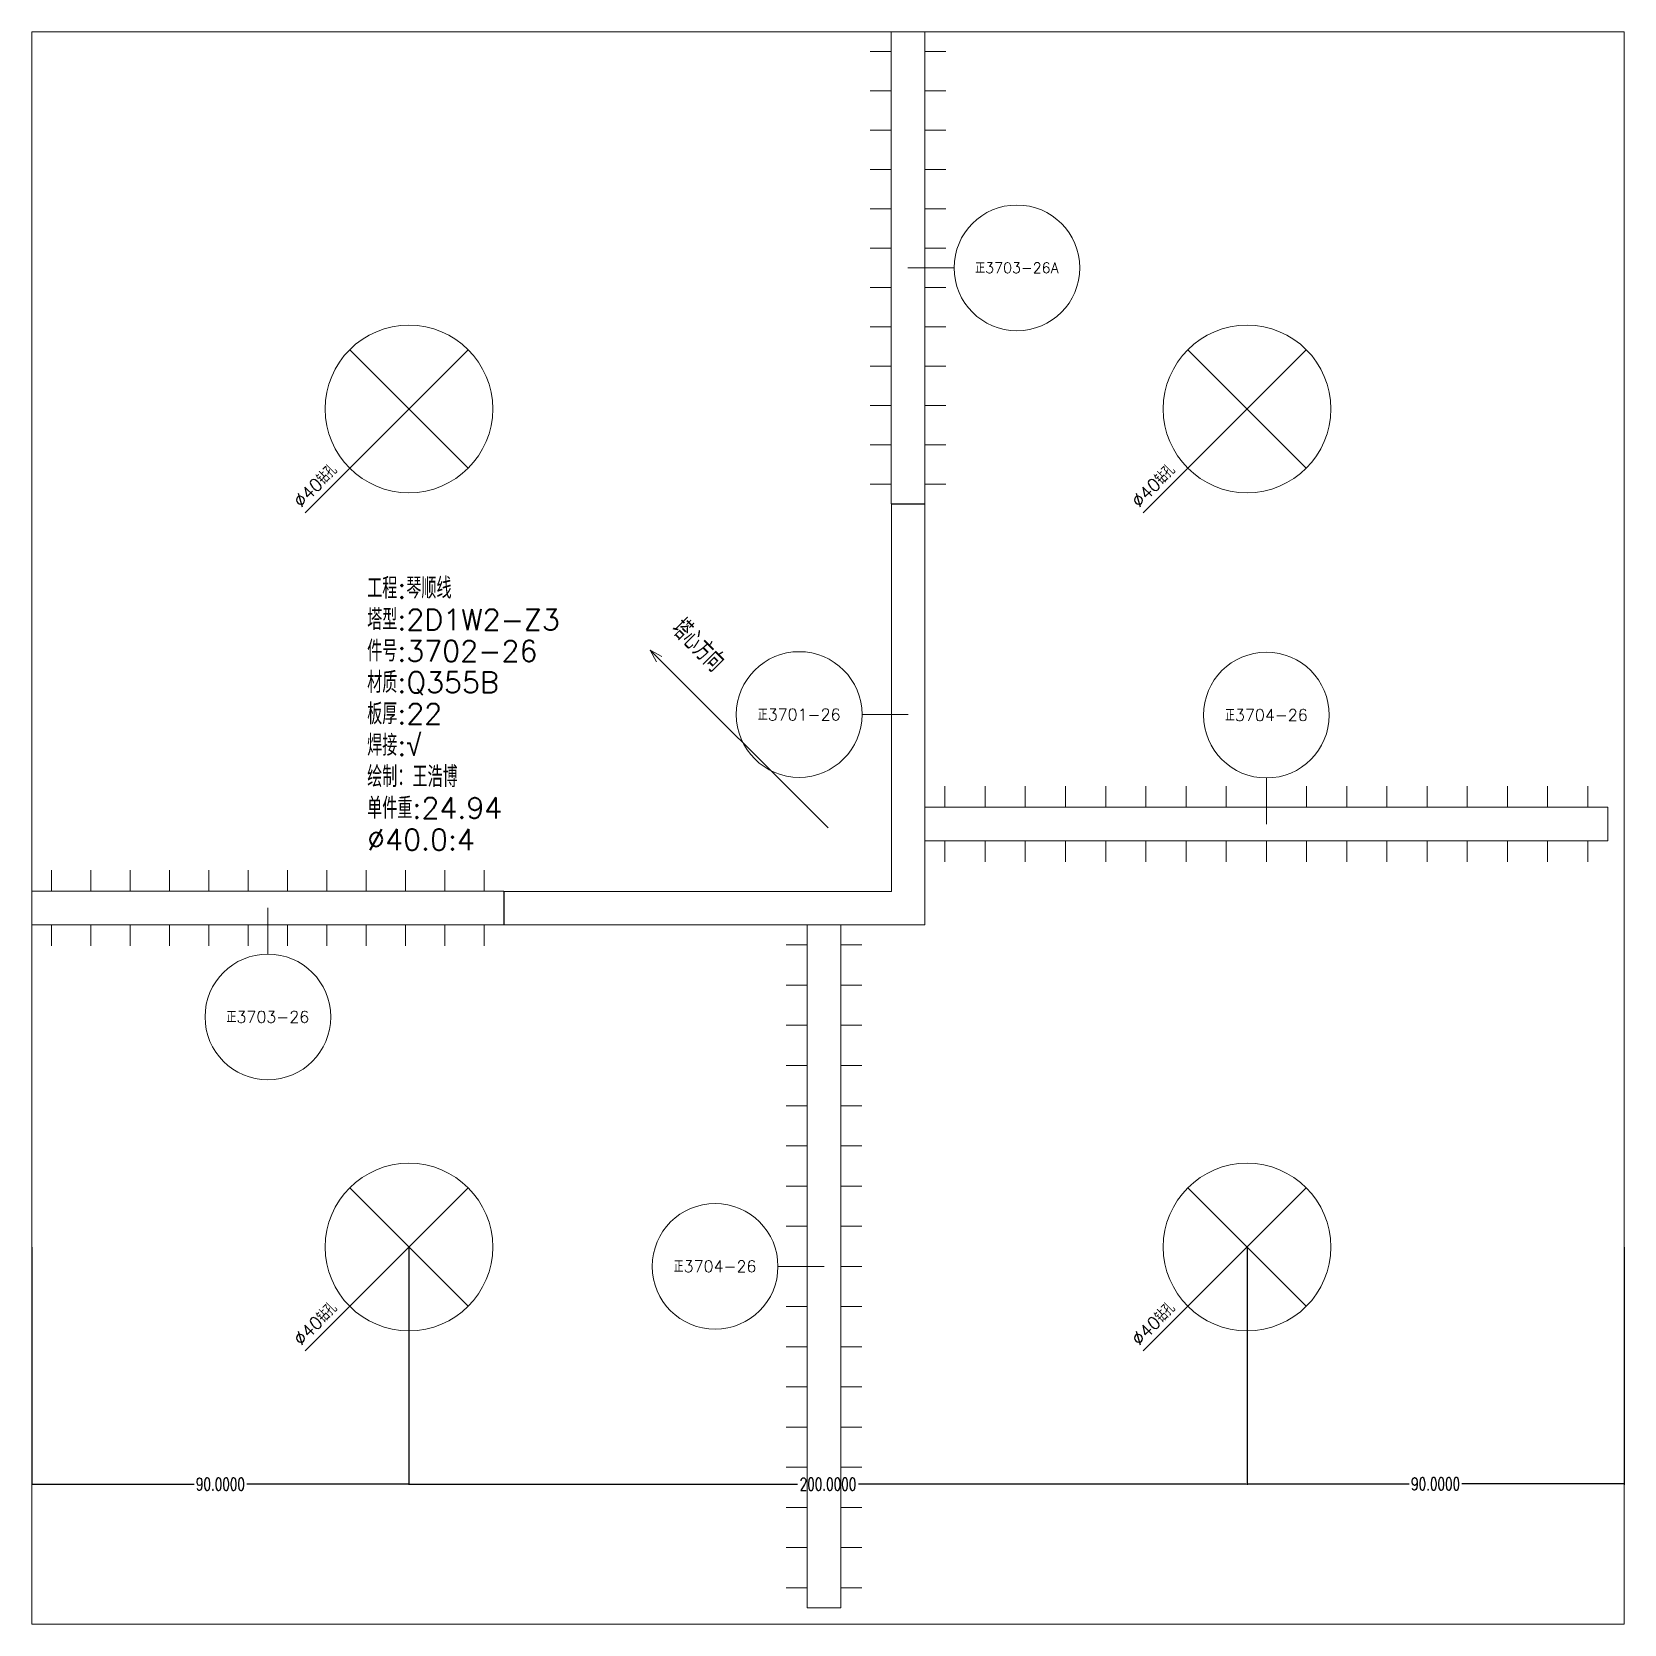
# Model space of a CAD drawing. Extents: x -580 to 8755, y 0 to 14723.
# Drawn here: x 3628.2 to 4008.2, y 1471.3 to 1851.3 of the extents above; entities that cross this region are included whole.
import ezdxf
from ezdxf.enums import TextEntityAlignment as Align

# ---------------------------------------------------------------- set-up
doc = ezdxf.new("R2010")
doc.units = 0
doc.header["$MEASUREMENT"] = 0
doc.layers.get('0').update_dxf_attribs({"linetype": 'CONTINUOUS', "lineweight": 25})
doc.layers.get('Defpoints').update_dxf_attribs({"linetype": 'CONTINUOUS'})
doc.layers.add('1', color=7, linetype='CONTINUOUS', lineweight=25)
doc.styles.add('DimFont', font='simplex.shx', dxfattribs={"width": 0.8, "bigfont": 'gbhzfs.shx'})
doc.styles.get("Standard").update_dxf_attribs({"font": 'simplex.shx', "width": 0.7, "height": 3, "bigfont": 'gbhzfs.shx'})
doc.dimstyles.new('DHDxfDimStyleOpen30', dxfattribs={"dimtxt": 2.5, "dimasz": 2.5, "dimexe": 1.25, "dimexo": 0.625, "dimtad": 2, "dimtxsty": 'DimFont', "dimblk": 'OPEN30', "dimblk1": 'OPEN30', "dimblk2": 'OPEN30', "dimcen": 2.5, "dimadec": 0, "dimazin": 0, "dimtfac": 1, "dimtmove": 0, "dimatfit": 3, "dimfxl": 0, "dimarcsym": 0})

msp = doc.modelspace()

# ---------------------------------------------------------------- texts
at = {"layer": '1', "color": 7, "linetype": 'Continuous', "lineweight": 13}
for s, height, p in [('正3703-26A', 2.5, (3863.26898, 1794.93325)), ('正3701-26', 2.777778, (3811.30131, 1688.34086)), ('正3704-26', 2.777778, (3922.80131, 1688.20441)), ('正3703-26', 2.777778, (3684.50846, 1616.17272)), ('正3704-26', 2.777778, (3791.23729, 1556.64039))]:
    msp.add_text(s, height=height, dxfattribs=at).set_placement(p, align=Align.MIDDLE_CENTER)
at = {"layer": '1', "color": 7, "linetype": 'Continuous', "lineweight": 18}
for p in [(3693.07879, 1736.86544), (3893.07879, 1736.86544), (3693.07879, 1536.86544), (3893.07879, 1536.86544)]:
    msp.add_text('%%c40钻孔', height=3, rotation=45, dxfattribs=at).set_placement(p, align=Align.BOTTOM_LEFT)
for s, p in [('工程:琴顺线', (3708.20688, 1714.50611)), ('塔型:2D1W2-Z3', (3708.20688, 1707.00611)), ('件号:3702-26', (3708.20688, 1699.50611)), ('材质:Q355B', (3708.20688, 1692.00611)), ('板厚:22', (3708.20688, 1684.50611)), ('焊接:√', (3708.20688, 1677.00611)), ('绘制：王浩博', (3708.20688, 1669.50611)), ('单件重:24.94', (3708.20688, 1662.00611)), ('%%c40.0:4', (3708.20688, 1654.50611))]:
    msp.add_text(s, height=5, dxfattribs=at).set_placement(p, align=Align.BOTTOM_LEFT)
at = {"layer": '1', "color": 7, "linetype": 'Continuous', "lineweight": 13}
msp.add_text('塔心方向', height=5, rotation=315, dxfattribs=at).set_placement((3779.29021, 1707.22257), align=Align.BOTTOM_LEFT)

# ---------------------------------------------------------------- blocks, each defined once
blk = doc.blocks.new('*D8')
at = {"color": 0, "linetype": 'Continuous', "lineweight": -2}
for p, q in [((3628.18, 1561.2), (3628.18, 1504.5)), ((3718.18, 1561.2), (3718.18, 1504.5)), ((3628.36, 1504.68), (3666.89, 1504.68)), ((3718, 1504.68), (3679.47, 1504.68))]:
    blk.add_line(p, q, dxfattribs=at)
at = {"color": 0, "linetype": 'Continuous'}
for points in [[(3628.36, 1504.71), (3628.36, 1504.65), (3628.18, 1504.68)], [(3718, 1504.71), (3718, 1504.65), (3718.18, 1504.68)]]:
    blk.add_solid(points, dxfattribs=at)
at = {"layer": 'Defpoints', "color": 0, "linetype": 'Continuous'}
for p in [(3628.18, 1561.26), (3718.18, 1561.26), (3628.18, 1504.68)]:
    blk.add_point(p, dxfattribs=at)
at = {"color": 0, "linetype": 'Continuous', "insert": (3673.18, 1504.68), "char_height": 3, "attachment_point": 5}
blk.add_mtext('\\A1;90.0000', dxfattribs=at)
blk = doc.blocks.new('*D9')
at = {"color": 0, "linetype": 'Continuous', "lineweight": -2}
for p, q in [((3718.18, 1561.2), (3718.18, 1504.5)), ((3918.18, 1561.2), (3918.18, 1504.5)), ((3718.36, 1504.68), (3810.89, 1504.68)), ((3918, 1504.68), (3825.47, 1504.68))]:
    blk.add_line(p, q, dxfattribs=at)
at = {"color": 0, "linetype": 'Continuous'}
for points in [[(3718.36, 1504.71), (3718.36, 1504.65), (3718.18, 1504.68)], [(3918, 1504.71), (3918, 1504.65), (3918.18, 1504.68)]]:
    blk.add_solid(points, dxfattribs=at)
at = {"layer": 'Defpoints', "color": 0, "linetype": 'Continuous'}
for p in [(3718.18, 1561.26), (3918.18, 1561.26), (3918.18, 1504.68)]:
    blk.add_point(p, dxfattribs=at)
at = {"color": 0, "linetype": 'Continuous', "insert": (3818.18, 1504.68), "char_height": 3, "attachment_point": 5}
blk.add_mtext('\\A1;200.0000', dxfattribs=at)
blk = doc.blocks.new('*D10')
at = {"color": 0, "linetype": 'Continuous', "lineweight": -2}
for p, q in [((3918.18, 1561.2), (3918.18, 1504.54)), ((4008.18, 1561.2), (4008.18, 1504.54)), ((3918.36, 1504.72), (3956.89, 1504.72)), ((4008, 1504.72), (3969.47, 1504.72))]:
    blk.add_line(p, q, dxfattribs=at)
at = {"color": 0, "linetype": 'Continuous'}
for points in [[(3918.36, 1504.75), (3918.36, 1504.69), (3918.18, 1504.72)], [(4008, 1504.75), (4008, 1504.69), (4008.18, 1504.72)]]:
    blk.add_solid(points, dxfattribs=at)
at = {"layer": 'Defpoints', "color": 0, "linetype": 'Continuous'}
for p in [(3918.18, 1561.26), (4008.18, 1561.26), (4008.18, 1504.72)]:
    blk.add_point(p, dxfattribs=at)
at = {"color": 0, "linetype": 'Continuous', "insert": (3963.18, 1504.72), "char_height": 3, "attachment_point": 5}
blk.add_mtext('\\A1;90.0000', dxfattribs=at)

# ---------------------------------------------------------------- dimensions: what is measured, and where the dimension line sits
at = {"color": 0, "linetype": 'Continuous'}
for base, p1, p2, picture, middle in [((3628.18108, 1504.67985), (3718.18108, 1561.26063), (3628.18108, 1561.26063), '*D8', (3673.18108, 1504.67985)), ((3918.18108, 1504.68103), (3718.18108, 1561.26063), (3918.18108, 1561.26063), '*D9', (3818.18108, 1504.68103)), ((4008.18108, 1504.72196), (3918.18108, 1561.26063), (4008.18108, 1561.26063), '*D10', (3963.18108, 1504.72196))]:
    dim = msp.add_linear_dim(base=base, p1=p1, p2=p2, dimstyle='DHDxfDimStyleOpen30', override={"dimtxt": 0.18, "dimasz": 0.18, "dimexe": 0.18, "dimexo": 0.0625, "dimgap": 0.09, "dimtad": 0, "dimtih": 1, "dimtoh": 1, "dimdec": 4, "dimzin": 0, "dimdsep": 46, "dimtxsty": 'Standard', "dimcen": 0.09, "dimtdec": 4, "dimtofl": 0, "dimtolj": 1, "dimtzin": 0}, dxfattribs=at)
    dim.commit()
    dim.dimension.update_dxf_attribs({"geometry": picture, "text_midpoint": middle})

# ---------------------------------------------------------------- linework, layer by layer
at = {"layer": '1', "color": 7, "linetype": 'Continuous', "lineweight": 18}
for p, q in [((4008.18108, 1851.26063), (3628.18108, 1851.26063)), ((3628.18108, 1851.26063), (3628.18108, 1471.26063)), ((4008.18108, 1471.26063), (4008.18108, 1851.26063)), ((3837.26898, 1794.93325), (3848.26898, 1794.93325)), ((3732.32321, 1775.40276), (3693.43234, 1736.51189)), ((3932.32321, 1775.40276), (3893.43234, 1736.51189)), ((3837.30131, 1688.34086), (3826.30131, 1688.34086)), ((3922.80131, 1662.20441), (3922.80131, 1673.20441)), ((3684.50846, 1642.17272), (3684.50846, 1631.17272)), ((3732.32321, 1575.40276), (3693.43234, 1536.51189)), ((3932.32321, 1575.40276), (3893.43234, 1536.51189)), ((3817.23729, 1556.64039), (3806.23729, 1556.64039)), ((3628.18108, 1471.26063), (4008.18108, 1471.26063))]:
    msp.add_line(p, q, dxfattribs=at)
at = {"layer": '1', "color": 7, "linetype": 'Continuous', "lineweight": 13}
for p, q in [((3833.26898, 1846.56668), (3828.26898, 1846.56668)), ((3841.26898, 1846.56668), (3846.26898, 1846.56668)), ((3833.26898, 1837.17878), (3828.26898, 1837.17878)), ((3841.26898, 1837.17878), (3846.26898, 1837.17878)), ((3833.26898, 1827.79089), (3828.26898, 1827.79089)), ((3841.26898, 1827.79089), (3846.26898, 1827.79089)), ((3833.26898, 1818.40299), (3828.26898, 1818.40299)), ((3841.26898, 1818.40299), (3846.26898, 1818.40299)), ((3833.26898, 1809.01509), (3828.26898, 1809.01509)), ((3841.26898, 1809.01509), (3846.26898, 1809.01509)), ((3833.26898, 1799.6272), (3828.26898, 1799.6272)), ((3841.26898, 1799.6272), (3846.26898, 1799.6272)), ((3833.26898, 1790.2393), (3828.26898, 1790.2393)), ((3841.26898, 1790.2393), (3846.26898, 1790.2393)), ((3833.26898, 1780.8514), (3828.26898, 1780.8514)), ((3841.26898, 1780.8514), (3846.26898, 1780.8514)), ((3704.04108, 1747.12063), (3732.32108, 1775.40063)), ((3732.32108, 1747.12063), (3704.04108, 1775.40063)), ((3904.04108, 1747.12063), (3932.32108, 1775.40063)), ((3932.32108, 1747.12063), (3904.04108, 1775.40063)), ((3833.26898, 1771.46351), (3828.26898, 1771.46351)), ((3841.26898, 1771.46351), (3846.26898, 1771.46351)), ((3833.26898, 1762.07561), (3828.26898, 1762.07561)), ((3841.26898, 1762.07561), (3846.26898, 1762.07561)), ((3833.26898, 1752.68772), (3828.26898, 1752.68772)), ((3841.26898, 1752.68772), (3846.26898, 1752.68772)), ((3833.26898, 1743.29982), (3828.26898, 1743.29982)), ((3841.26898, 1743.29982), (3846.26898, 1743.29982)), ((3818.18108, 1661.26063), (3775.75467, 1703.68703)), ((3775.75467, 1703.68703), (3777.2396, 1700.92932)), ((3775.75467, 1703.68703), (3778.51239, 1702.20211)), ((3846.09543, 1666.20441), (3846.09543, 1671.20441)), ((3855.68367, 1666.20441), (3855.68367, 1671.20441)), ((3865.2719, 1666.20441), (3865.2719, 1671.20441)), ((3874.86014, 1666.20441), (3874.86014, 1671.20441)), ((3884.44837, 1666.20441), (3884.44837, 1671.20441)), ((3894.03661, 1666.20441), (3894.03661, 1671.20441)), ((3903.62484, 1666.20441), (3903.62484, 1671.20441)), ((3913.21308, 1666.20441), (3913.21308, 1671.20441)), ((3922.80131, 1666.20441), (3922.80131, 1671.20441)), ((3932.38955, 1666.20441), (3932.38955, 1671.20441)), ((3941.97778, 1666.20441), (3941.97778, 1671.20441)), ((3951.56602, 1666.20441), (3951.56602, 1671.20441)), ((3961.15426, 1666.20441), (3961.15426, 1671.20441)), ((3970.74249, 1666.20441), (3970.74249, 1671.20441)), ((3980.33073, 1666.20441), (3980.33073, 1671.20441)), ((3989.91896, 1666.20441), (3989.91896, 1671.20441)), ((3999.5072, 1666.20441), (3999.5072, 1671.20441)), ((3846.09543, 1658.20441), (3846.09543, 1653.20441)), ((3855.68367, 1658.20441), (3855.68367, 1653.20441)), ((3865.2719, 1658.20441), (3865.2719, 1653.20441)), ((3874.86014, 1658.20441), (3874.86014, 1653.20441)), ((3884.44837, 1658.20441), (3884.44837, 1653.20441)), ((3894.03661, 1658.20441), (3894.03661, 1653.20441)), ((3903.62484, 1658.20441), (3903.62484, 1653.20441)), ((3913.21308, 1658.20441), (3913.21308, 1653.20441)), ((3922.80131, 1658.20441), (3922.80131, 1653.20441)), ((3932.38955, 1658.20441), (3932.38955, 1653.20441)), ((3941.97778, 1658.20441), (3941.97778, 1653.20441)), ((3951.56602, 1658.20441), (3951.56602, 1653.20441)), ((3961.15426, 1658.20441), (3961.15426, 1653.20441)), ((3970.74249, 1658.20441), (3970.74249, 1653.20441)), ((3980.33073, 1658.20441), (3980.33073, 1653.20441)), ((3989.91896, 1658.20441), (3989.91896, 1653.20441)), ((3999.5072, 1658.20441), (3999.5072, 1653.20441)), ((3632.87503, 1646.17272), (3632.87503, 1651.17272)), ((3642.26292, 1646.17272), (3642.26292, 1651.17272)), ((3651.65082, 1646.17272), (3651.65082, 1651.17272)), ((3661.03871, 1646.17272), (3661.03871, 1651.17272)), ((3670.42661, 1646.17272), (3670.42661, 1651.17272)), ((3679.81451, 1646.17272), (3679.81451, 1651.17272)), ((3689.2024, 1646.17272), (3689.2024, 1651.17272)), ((3698.5903, 1646.17272), (3698.5903, 1651.17272)), ((3707.9782, 1646.17272), (3707.9782, 1651.17272)), ((3717.36609, 1646.17272), (3717.36609, 1651.17272)), ((3726.75399, 1646.17272), (3726.75399, 1651.17272)), ((3736.14188, 1646.17272), (3736.14188, 1651.17272)), ((3632.87503, 1638.17272), (3632.87503, 1633.17272)), ((3642.26292, 1638.17272), (3642.26292, 1633.17272)), ((3651.65082, 1638.17272), (3651.65082, 1633.17272)), ((3661.03871, 1638.17272), (3661.03871, 1633.17272)), ((3670.42661, 1638.17272), (3670.42661, 1633.17272)), ((3679.81451, 1638.17272), (3679.81451, 1633.17272)), ((3689.2024, 1638.17272), (3689.2024, 1633.17272)), ((3698.5903, 1638.17272), (3698.5903, 1633.17272)), ((3707.9782, 1638.17272), (3707.9782, 1633.17272)), ((3717.36609, 1638.17272), (3717.36609, 1633.17272)), ((3726.75399, 1638.17272), (3726.75399, 1633.17272)), ((3736.14188, 1638.17272), (3736.14188, 1633.17272)), ((3813.23729, 1633.34627), (3808.23729, 1633.34627)), ((3821.23729, 1633.34627), (3826.23729, 1633.34627)), ((3813.23729, 1623.75804), (3808.23729, 1623.75804)), ((3821.23729, 1623.75804), (3826.23729, 1623.75804)), ((3813.23729, 1614.1698), (3808.23729, 1614.1698)), ((3821.23729, 1614.1698), (3826.23729, 1614.1698)), ((3813.23729, 1604.58157), (3808.23729, 1604.58157)), ((3821.23729, 1604.58157), (3826.23729, 1604.58157)), ((3813.23729, 1594.99333), (3808.23729, 1594.99333)), ((3821.23729, 1594.99333), (3826.23729, 1594.99333)), ((3813.23729, 1585.4051), (3808.23729, 1585.4051)), ((3821.23729, 1585.4051), (3826.23729, 1585.4051)), ((3704.04108, 1547.12063), (3732.32108, 1575.40063)), ((3732.32108, 1547.12063), (3704.04108, 1575.40063)), ((3813.23729, 1575.81686), (3808.23729, 1575.81686)), ((3821.23729, 1575.81686), (3826.23729, 1575.81686)), ((3904.04108, 1547.12063), (3932.32108, 1575.40063)), ((3932.32108, 1547.12063), (3904.04108, 1575.40063)), ((3813.23729, 1566.22863), (3808.23729, 1566.22863)), ((3821.23729, 1566.22863), (3826.23729, 1566.22863)), ((3813.23729, 1556.64039), (3808.23729, 1556.64039)), ((3821.23729, 1556.64039), (3826.23729, 1556.64039)), ((3813.23729, 1547.05215), (3808.23729, 1547.05215)), ((3821.23729, 1547.05215), (3826.23729, 1547.05215)), ((3813.23729, 1537.46392), (3808.23729, 1537.46392)), ((3821.23729, 1537.46392), (3826.23729, 1537.46392)), ((3813.23729, 1527.87568), (3808.23729, 1527.87568)), ((3821.23729, 1527.87568), (3826.23729, 1527.87568)), ((3813.23729, 1518.28745), (3808.23729, 1518.28745)), ((3821.23729, 1518.28745), (3826.23729, 1518.28745)), ((3813.23729, 1508.69921), (3808.23729, 1508.69921)), ((3821.23729, 1508.69921), (3826.23729, 1508.69921)), ((3813.23729, 1499.11098), (3808.23729, 1499.11098)), ((3821.23729, 1499.11098), (3826.23729, 1499.11098)), ((3813.23729, 1489.52274), (3808.23729, 1489.52274)), ((3821.23729, 1489.52274), (3826.23729, 1489.52274)), ((3813.23729, 1479.93451), (3808.23729, 1479.93451)), ((3821.23729, 1479.93451), (3826.23729, 1479.93451))]:
    msp.add_line(p, q, dxfattribs=at)
for points in [[(3833.26898, 1738.60587), (3833.26898, 1851.26063), (3841.26898, 1851.26063), (3841.26898, 1738.60587)], [(3841.30131, 1738.54133), (3841.30131, 1638.14039), (3740.90037, 1638.14039), (3740.90037, 1646.14039), (3833.30131, 1646.14039), (3833.30131, 1738.54133)], [(4004.30131, 1658.20441), (3841.30131, 1658.20441), (3841.30131, 1666.20441), (4004.30131, 1666.20441)], [(3628.18108, 1646.17272), (3740.83583, 1646.17272), (3740.83583, 1638.17272), (3628.18108, 1638.17272)], [(3821.23729, 1638.14039), (3821.23729, 1475.14039), (3813.23729, 1475.14039), (3813.23729, 1638.14039)]]:
    msp.add_lwpolyline(points, close=True, dxfattribs=at)
at = {"layer": '1', "color": 7, "linetype": 'Continuous', "lineweight": 18}
for centre in [(3863.26898, 1794.93325), (3811.30131, 1688.34086), (3922.80131, 1688.20441), (3684.50846, 1616.17272), (3791.23729, 1556.64039)]:
    msp.add_circle(centre, 15, dxfattribs=at)
at = {"layer": '1', "color": 7, "linetype": 'Continuous', "lineweight": 13}
for centre in [(3718.18108, 1761.26063), (3918.18108, 1761.26063), (3718.18108, 1561.26063), (3918.18108, 1561.26063)]:
    msp.add_circle(centre, 20, dxfattribs=at)

msp.set_redraw_order([(e.dxf.handle, doc.entitydb.next_handle()) for e in msp.query("TEXT MTEXT ATTDEF DIMENSION ARC_DIMENSION")])  # texts and dimensions are drawn at this point

doc.saveas('drawing.dxf')
